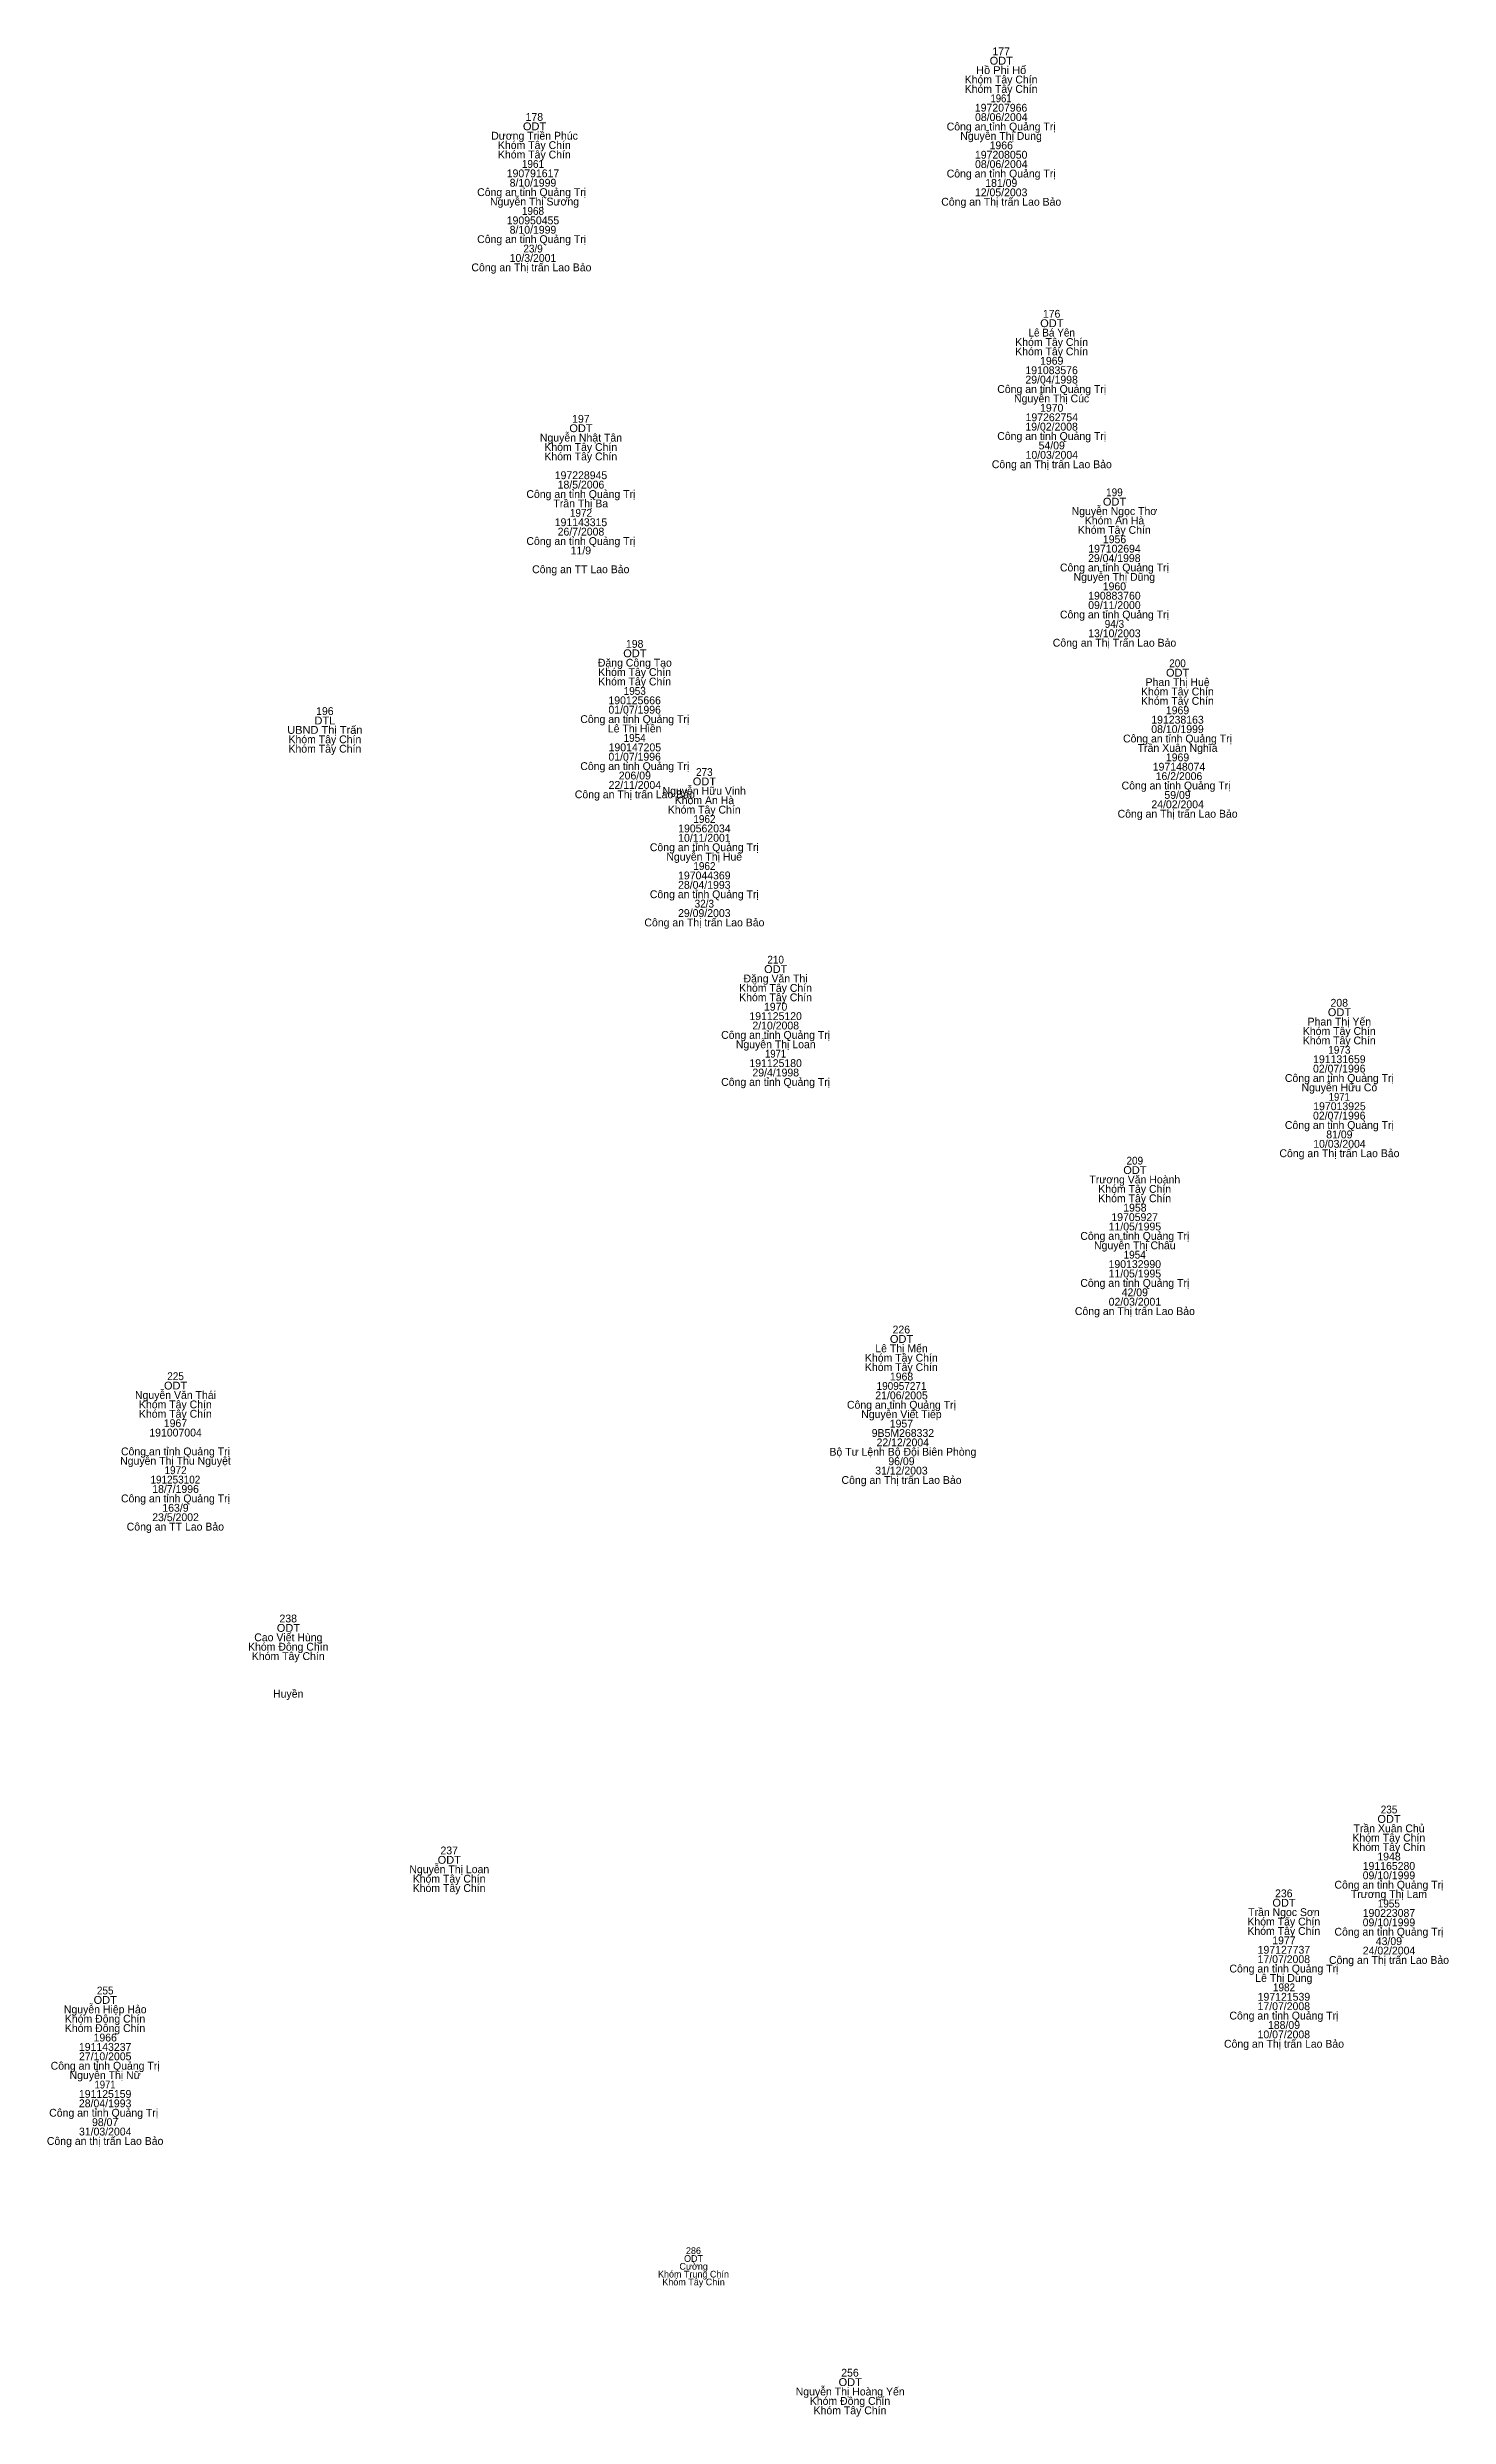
# Model space of a CAD drawing. Header units: metres. Extents: x 537000 to 537501, y 1838003 to 1838507.
# Drawn here: x 537358.5 to 537430, y 1838022.3 to 1838143.2 of the extents above; entities that cross this region are included whole.
import ezdxf
from ezdxf.enums import TextEntityAlignment as Align

# ---------------------------------------------------------------- set-up
doc = ezdxf.new("R2010")
doc.units = ezdxf.units.M
doc.header["$LTSCALE"] = 0.16
doc.layers.add('1', color=7, linetype='Continuous')

msp = doc.modelspace()

# ---------------------------------------------------------------- texts
at = {"layer": '1'}
for s, height, p in [('177', 0.4, (537407.14, 1838142.81)), ('Khóm Tây Chín', 0.4, (537407.135, 1838141.37)), ('Khóm Tây Chín', 0.4, (537407.135, 1838140.89)), ('178', 0.4, (537383.315, 1838139.46)), ('08/06/2004', 0.4, (537407.145, 1838139.45)), ('197207966', 0.4, (537407.135, 1838139.93)), ('Dương Triền Phúc', 0.4, (537383.325, 1838138.5)), ('Khóm Tây Chín', 0.4, (537383.315, 1838138.02)), ('Công an tỉnh Quảng Trị', 0.4, (537407.14, 1838138.97)), ('Nguyễn Thị Dung', 0.4, (537407.135, 1838138.49)), ('1966', 0.4, (537407.145, 1838138.01)), ('Khóm Tây Chín', 0.4, (537383.315, 1838137.54)), ('08/06/2004', 0.4, (537407.145, 1838137.05)), ('197208050', 0.4, (537407.14, 1838137.53)), ('Công an tỉnh Quảng Trị  ', 0.4, (537383.325, 1838135.62)), ('190791617 ', 0.4, (537383.32, 1838136.58)), ('8/10/1999 ', 0.4, (537383.32, 1838136.1)), ('Công an tỉnh Quảng Trị', 0.4, (537407.14, 1838136.57)), ('12/05/2003', 0.4, (537407.14, 1838135.61)), ('181/09', 0.4, (537407.145, 1838136.09)), ('Nguyễn Thị Sương', 0.4, (537383.325, 1838135.14)), ('Công an Thị trấn Lao Bảo', 0.4, (537407.145, 1838135.13)), ('Công an tỉnh Quảng Trị  ', 0.4, (537383.325, 1838133.22)), ('190950455 ', 0.4, (537383.32, 1838134.18)), ('8/10/1999 ', 0.4, (537383.32, 1838133.7)), ('10/3/2001 ', 0.4, (537383.32, 1838132.26)), ('Công an Thị trấn Lao Bảo  ', 0.4, (537383.315, 1838131.78)), ('176', 0.4, (537409.715, 1838129.41)), ('Khóm Tây Chín', 0.4, (537409.715, 1838127.97)), ('Khóm Tây Chín', 0.4, (537409.715, 1838127.49)), ('1969', 0.4, (537409.72, 1838127.01)), ('29/04/1998', 0.4, (537409.715, 1838126.05)), ('191083576', 0.4, (537409.715, 1838126.53)), ('Công an tỉnh Quảng Trị', 0.4, (537409.72, 1838125.57)), ('Nguyễn Thị Cúc', 0.4, (537409.715, 1838125.09)), ('1970', 0.4, (537409.72, 1838124.61)), ('197', 0.4, (537385.69, 1838124.05)), ('19/02/2008', 0.4, (537409.715, 1838123.65)), ('197262754', 0.4, (537409.725, 1838124.13)), ('Nguyễn Nhật Tân', 0.4, (537385.695, 1838123.09)), ('Khóm Tây Chín', 0.4, (537385.685, 1838122.61)), ('Công an tỉnh Quảng Trị', 0.4, (537409.72, 1838123.17)), ('10/03/2004', 0.4, (537409.725, 1838122.21)), ('54/09', 0.4, (537409.72, 1838122.69)), ('Khóm Tây Chín', 0.4, (537385.685, 1838122.13)), ('197228945', 0.4, (537385.695, 1838121.17)), ('Công an Thị trấn Lao Bảo', 0.4, (537409.725, 1838121.73)), ('Công an tỉnh Quảng Trị', 0.4, (537385.69, 1838120.21)), ('Trần Thị Ba', 0.4, (537385.685, 1838119.73)), ('18/5/2006', 0.4, (537385.695, 1838120.69)), ('191143315', 0.4, (537385.695, 1838118.77)), ('Nguyễn Ngọc Thơ', 0.4, (537412.92, 1838119.34)), ('Khóm An Hà', 0.4, (537412.925, 1838118.86)), ('Công an tỉnh Quảng Trị', 0.4, (537385.69, 1838117.81)), ('26/7/2008', 0.4, (537385.695, 1838118.29)), ('11/9', 0.4, (537385.69, 1838117.33)), ('Khóm Tây Chín', 0.4, (537412.915, 1838118.38)), ('197102694', 0.4, (537412.925, 1838117.42)), ('1956', 0.4, (537412.925, 1838117.9)), ('Công an TT Lao Bảo', 0.4, (537385.685, 1838116.37)), ('Công an tỉnh Quảng Trị', 0.4, (537412.92, 1838116.46)), ('29/04/1998', 0.4, (537412.915, 1838116.94)), ('Nguyễn Thị Dũng', 0.4, (537412.915, 1838115.98)), ('190883760', 0.4, (537412.92, 1838115.02)), ('1960', 0.4, (537412.92, 1838115.5)), ('Công an tỉnh Quảng Trị', 0.4, (537412.92, 1838114.06)), ('09/11/2000', 0.4, (537412.92, 1838114.54)), ('198', 0.4, (537388.435, 1838112.56)), ('Công an Thị Trấn Lao Bảo', 0.4, (537412.925, 1838112.62)), ('13/10/2003', 0.4, (537412.92, 1838113.1)), ('Đặng Công Tạo', 0.4, (537388.445, 1838111.6)), ('Khóm Tây Chín', 0.4, (537388.435, 1838111.12)), ('Khóm Tây Chín', 0.4, (537388.435, 1838110.64)), ('Khóm Tây Chín', 0.4, (537416.135, 1838110.13)), ('Phan Thị Huệ', 0.4, (537416.145, 1838110.61)), ('196', 0.4, (537372.625, 1838109.13)), ('01/07/1996', 0.4, (537388.435, 1838109.2)), ('190125666', 0.4, (537388.435, 1838109.68)), ('Khóm Tây Chín', 0.4, (537416.135, 1838109.65)), ('1969', 0.4, (537416.14, 1838109.17)), ('Khóm Tây Chín', 0.4, (537372.625, 1838107.69)), ('Công an tỉnh Quảng Trị', 0.4, (537388.44, 1838108.72)), ('Lê Thị Hiền', 0.4, (537388.435, 1838108.24)), ('Công an tỉnh Quảng Trị', 0.4, (537416.14, 1838107.73)), ('08/10/1999', 0.4, (537416.14, 1838108.21)), ('191238163', 0.4, (537416.14, 1838108.69)), ('Khóm Tây Chín', 0.4, (537372.625, 1838107.21)), ('01/07/1996', 0.4, (537388.435, 1838106.8)), ('190147205', 0.4, (537388.445, 1838107.28)), ('Trần Xuân Nghĩa', 0.4, (537416.145, 1838107.25)), ('1969', 0.4, (537416.14, 1838106.77)), ('Công an tỉnh Quảng Trị', 0.4, (537388.44, 1838106.32)), ('22/11/2004', 0.4, (537388.445, 1838105.36)), ('206/09', 0.4, (537388.445, 1838105.84)), ('Công an tỉnh Quảng Trị ', 0.4, (537416.14, 1838105.33)), (' 197148074', 0.4, (537416.14, 1838106.29)), (' 16/2/2006', 0.4, (537416.14, 1838105.81)), ('Công an Thị trấn Lao Bảo', 0.4, (537388.445, 1838104.88)), ('Nguyễn Hữu Vinh', 0.4, (537391.985, 1838105.06)), ('Khóm Tây Chín', 0.4, (537391.985, 1838104.1)), ('Khóm An Hà', 0.4, (537391.995, 1838104.58)), ('24/02/2004', 0.4, (537416.145, 1838104.37)), ('59/09', 0.4, (537416.14, 1838104.85)), ('190562034', 0.4, (537391.995, 1838103.14)), ('Công an Thị trấn Lao Bảo', 0.4, (537416.145, 1838103.89)), ('Công an tỉnh Quảng Trị', 0.4, (537391.99, 1838102.18)), ('Nguyễn Thị Huê', 0.4, (537391.985, 1838101.7)), ('10/11/2001', 0.4, (537391.995, 1838102.66)), ('197044369', 0.4, (537391.99, 1838100.74)), ('Công an tỉnh Quảng Trị', 0.4, (537391.99, 1838099.78)), ('28/04/1993', 0.4, (537391.99, 1838100.26)), ('Công an Thị trấn Lao Bảo', 0.4, (537391.995, 1838098.34)), ('29/09/2003', 0.4, (537391.99, 1838098.82)), ('Khóm Tây Chín', 0.4, (537395.625, 1838095)), ('Khóm Tây Chín', 0.4, (537395.625, 1838094.52)), ('Đặng Văn Thi', 0.4, (537395.625, 1838095.48)), ('191125120', 0.4, (537395.63, 1838093.56)), ('1970', 0.4, (537395.63, 1838094.04)), ('Phan Thị Yến', 0.4, (537424.4, 1838093.28)), ('208', 0.4, (537424.395, 1838094.24)), ('Công an tỉnh Quảng Trị', 0.4, (537395.63, 1838092.6)), ('Nguyễn Thị Loan', 0.4, (537395.635, 1838092.12)), ('2/10/2008', 0.4, (537395.635, 1838093.08)), ('Khóm Tây Chín', 0.4, (537424.395, 1838092.8)), ('Khóm Tây Chín', 0.4, (537424.395, 1838092.32)), ('191125180', 0.4, (537395.63, 1838091.16)), ('02/07/1996', 0.4, (537424.395, 1838090.88)), ('191131659', 0.4, (537424.4, 1838091.36)), ('Công an tỉnh Quảng Trị', 0.4, (537395.63, 1838090.2)), ('29/4/1998', 0.4, (537395.635, 1838090.68)), ('Công an tỉnh Quảng Trị', 0.4, (537424.4, 1838090.4)), ('Nguyễn Hữu Có', 0.4, (537424.4, 1838089.92)), ('02/07/1996', 0.4, (537424.395, 1838088.48)), ('197013925', 0.4, (537424.405, 1838088.96)), ('Công an tỉnh Quảng Trị', 0.4, (537424.4, 1838088)), ('81/09', 0.4, (537424.4, 1838087.52)), ('Công an Thị trấn Lao Bảo', 0.4, (537424.405, 1838086.56)), ('10/03/2004', 0.4, (537424.405, 1838087.04)), ('Trương Văn Hoành', 0.4, (537413.96, 1838085.22)), ('Khóm Tây Chín', 0.4, (537413.955, 1838084.74)), ('Khóm Tây Chín', 0.4, (537413.955, 1838084.26)), ('1958', 0.4, (537413.965, 1838083.78)), ('Công an tỉnh Quảng Trị', 0.4, (537413.96, 1838082.34)), ('11/05/1995', 0.4, (537413.965, 1838082.82)), ('19705927', 0.4, (537413.955, 1838083.3)), ('Nguyễn Thị Châu', 0.4, (537413.96, 1838081.86)), ('Công an tỉnh Quảng Trị', 0.4, (537413.96, 1838079.94)), ('190132990', 0.4, (537413.96, 1838080.9)), ('11/05/1995', 0.4, (537413.965, 1838080.42)), ('02/03/2001', 0.4, (537413.965, 1838078.98)), ('42/09', 0.4, (537413.96, 1838079.46)), ('226', 0.4, (537402.045, 1838077.56)), ('Công an Thị trấn Lao Bảo', 0.4, (537413.965, 1838078.5)), ('Lê Thị Mến', 0.4, (537402.055, 1838076.6)), ('Khóm Tây Chín', 0.4, (537402.045, 1838076.12)), ('Khóm Tây Chín', 0.4, (537402.045, 1838075.64)), ('1968', 0.4, (537402.055, 1838075.16)), ('Nguyễn Văn Thái', 0.4, (537365, 1838074.22)), ('21/06/2005', 0.4, (537402.055, 1838074.2)), ('Khóm Tây Chín', 0.4, (537364.995, 1838073.74)), ('Khóm Tây Chín', 0.4, (537364.995, 1838073.26)), ('1967', 0.4, (537365, 1838072.78)), ('Công an tỉnh Quảng Trị', 0.4, (537402.05, 1838073.72)), ('Nguyễn Viết Tiếp', 0.4, (537402.05, 1838073.24)), ('1957', 0.4, (537402.05, 1838072.76)), ('Công an tỉnh Quảng Trị', 0.4, (537365, 1838071.34)), ('191007004', 0.4, (537365.005, 1838072.3)), (' 9B5M268332', 0.4, (537402.05, 1838072.28)), (' 22/12/2004', 0.4, (537402.045, 1838071.8)), ('Nguyễn Thị Thu Nguyệt', 0.4, (537365, 1838070.86)), (' Bộ Tư Lệnh Bộ Đội Biên Phòng', 0.4, (537402.05, 1838071.32)), ('31/12/2003', 0.4, (537402.05, 1838070.36)), ('96/09', 0.4, (537402.05, 1838070.84)), ('Công an tỉnh Quảng Trị', 0.4, (537365, 1838068.94)), ('18/7/1996', 0.4, (537365.005, 1838069.42)), ('Công an Thị trấn Lao Bảo', 0.4, (537402.055, 1838069.88)), ('23/5/2002', 0.4, (537365.005, 1838067.98)), ('163/9', 0.4, (537365, 1838068.46)), ('Công an TT Lao Bảo', 0.4, (537364.995, 1838067.5)), ('Cao Viết Hùng', 0.4, (537370.76, 1838061.85)), ('238', 0.4, (537370.755, 1838062.81)), ('Khóm Đông Chín', 0.4, (537370.755, 1838061.37)), ('Khóm Tây Chín', 0.4, (537370.755, 1838060.89)), ('Huyền', 0.4, (537370.755, 1838058.97)), ('Trần Xuân Chủ', 0.4, (537426.935, 1838052.1)), ('237', 0.4, (537378.97, 1838050.97)), ('Khóm Tây Chín', 0.4, (537426.925, 1838051.62)), ('Khóm Tây Chín', 0.4, (537426.925, 1838051.14)), ('Nguyễn Thị Loan', 0.4, (537378.975, 1838050.01)), ('09/10/1999', 0.4, (537426.93, 1838049.7)), ('191165280', 0.4, (537426.93, 1838050.18)), ('1948', 0.4, (537426.935, 1838050.66)), ('Khóm Tây Chín', 0.4, (537378.965, 1838049.53)), ('Khóm Tây Chín', 0.4, (537378.965, 1838049.05)), ('236', 0.4, (537421.565, 1838048.78)), ('Công an tỉnh Quảng Trị', 0.4, (537426.93, 1838049.22)), ('Trương Thị Lam', 0.4, (537426.93, 1838048.74)), ('Khóm Tây Chín', 0.4, (537421.565, 1838047.34)), ('Trần Ngọc Sơn', 0.4, (537421.57, 1838047.82)), ('09/10/1999', 0.4, (537426.93, 1838047.3)), ('190223087', 0.4, (537426.93, 1838047.78)), ('Khóm Tây Chín', 0.4, (537421.565, 1838046.86)), ('1977', 0.4, (537421.57, 1838046.38)), ('Công an tỉnh Quảng Trị', 0.4, (537426.93, 1838046.82)), ('43/09', 0.4, (537426.93, 1838046.34)), ('Công an tỉnh Quảng Trị', 0.4, (537421.57, 1838044.94)), ('17/07/2008', 0.4, (537421.565, 1838045.42)), ('197127737', 0.4, (537421.57, 1838045.9)), ('Công an Thị trấn Lao Bảo', 0.4, (537426.935, 1838045.38)), ('24/02/2004', 0.4, (537426.935, 1838045.86)), ('Lê Thị Dung', 0.4, (537421.565, 1838044.46)), ('Nguyễn Hiệp Hảo', 0.4, (537361.415, 1838042.86)), ('Khóm Đông Chín', 0.4, (537361.405, 1838042.38)), ('Công an tỉnh Quảng Trị', 0.4, (537421.57, 1838042.54)), ('17/07/2008', 0.4, (537421.565, 1838043.02)), ('197121539', 0.4, (537421.57, 1838043.5)), ('Khóm Đông Chín', 0.4, (537361.405, 1838041.9)), ('1966', 0.4, (537361.415, 1838041.42)), ('Công an Thị trấn Lao Bảo', 0.4, (537421.575, 1838041.1)), ('10/07/2008', 0.4, (537421.565, 1838041.58)), ('188/09', 0.4, (537421.575, 1838042.06)), ('Công an tỉnh Quảng Trị', 0.4, (537361.41, 1838039.98)), ('27/10/2005', 0.4, (537361.415, 1838040.46)), ('191143237', 0.4, (537361.41, 1838040.94)), ('Nguyễn Thị Nữ', 0.4, (537361.41, 1838039.5)), ('Công an tỉnh Quảng Trị ', 0.4, (537361.41, 1838037.58)), ('28/04/1993', 0.4, (537361.41, 1838038.06)), ('191125159', 0.4, (537361.41, 1838038.54)), ('31/03/2004', 0.4, (537361.415, 1838036.62)), ('98/07', 0.4, (537361.41, 1838037.1)), ('Công an thị trấn Lao Bảo', 0.4, (537361.41, 1838036.14)), ('286', 0.343, (537391.435, 1838030.57)), ('Khóm Trung Chín', 0.343, (537391.435, 1838029.37)), ('Cường', 0.343, (537391.445, 1838029.77)), ('ODT', 0.343, (537391.44, 1838030.17)), ('Khóm Tây Chín', 0.343, (537391.44, 1838028.97)), ('256', 0.4, (537399.425, 1838024.31)), ('Nguyễn Thị Hoàng Yến', 0.4, (537399.435, 1838023.35)), ('Khóm Đông Chín', 0.4, (537399.425, 1838022.87)), ('Khóm Tây Chín', 0.4, (537399.425, 1838022.39))]:
    msp.add_text(s, height=height, dxfattribs=at).set_placement(p, align=Align.CENTER)
for s, width, p in [('Hồ Phi Hổ', 1.05, (537407.14, 1838141.85)), ('ODT', 1.05, (537407.145, 1838142.33)), ('1961', 0.9, (537407.135, 1838140.41)), ('ODT', 1.05, (537383.325, 1838138.98)), ('1961 ', 0.95, (537383.315, 1838137.06)), ('1968 ', 0.95, (537383.315, 1838134.66)), ('23/9 ', 0.95, (537383.32, 1838132.74)), ('Lê Bá Yên', 0.95, (537409.72, 1838128.45)), ('ODT', 1.05, (537409.725, 1838128.93)), ('ODT', 1.05, (537385.695, 1838123.57)), ('ODT', 1.05, (537412.925, 1838119.82)), ('199', 0.95, (537412.92, 1838120.3)), ('1972', 0.95, (537385.695, 1838119.25)), ('94/3', 0.95, (537412.92, 1838113.58)), ('ODT', 1.05, (537388.445, 1838112.08)), ('200', 0.95, (537416.14, 1838111.57)), ('1953', 0.95, (537388.44, 1838110.16)), ('ODT', 1.05, (537416.145, 1838111.09)), ('UBND Thị Trấn', 1.05, (537372.625, 1838108.17)), ('DTL', 1.05, (537372.625, 1838108.65)), ('1954', 0.95, (537388.435, 1838107.76)), ('ODT', 1.05, (537391.995, 1838105.54)), ('273', 0.95, (537391.99, 1838106.02)), ('1962', 0.95, (537391.995, 1838103.62)), ('1962', 0.95, (537391.995, 1838101.22)), ('32/3', 0.95, (537391.99, 1838099.3)), ('ODT', 1.05, (537395.635, 1838095.96)), ('210', 0.95, (537395.63, 1838096.44)), ('ODT', 1.05, (537424.405, 1838093.76)), ('1971', 0.9, (537395.625, 1838091.64)), ('1973', 0.95, (537424.4, 1838091.84)), ('1971', 0.9, (537424.395, 1838089.44)), ('209', 0.95, (537413.96, 1838086.18)), ('ODT', 1.05, (537413.965, 1838085.7)), ('1954', 0.95, (537413.955, 1838081.38)), ('ODT', 1.05, (537402.055, 1838077.08)), ('225', 0.95, (537365.005, 1838075.18)), ('ODT', 1.05, (537365.005, 1838074.7)), ('190957271', 0.95, (537402.055, 1838074.68)), ('1972', 0.95, (537365.005, 1838070.38)), ('191253102', 0.95, (537364.995, 1838069.9)), ('ODT', 1.05, (537370.765, 1838062.33)), ('ODT', 1.05, (537426.935, 1838052.58)), ('235', 0.95, (537426.935, 1838053.06)), ('ODT', 1.05, (537378.975, 1838050.49)), ('ODT', 1.05, (537421.575, 1838048.3)), ('1955', 0.95, (537426.925, 1838048.26)), ('255', 0.95, (537361.415, 1838043.82)), ('1982', 0.95, (537421.575, 1838043.98)), ('ODT', 1.05, (537361.415, 1838043.34)), ('1971', 0.9, (537361.405, 1838039.02)), ('ODT', 1.05, (537399.435, 1838023.83))]:
    msp.add_text(s, height=0.4, dxfattribs=dict(at, width=width)).set_placement(p, align=Align.CENTER)

doc.saveas('drawing.dxf')
